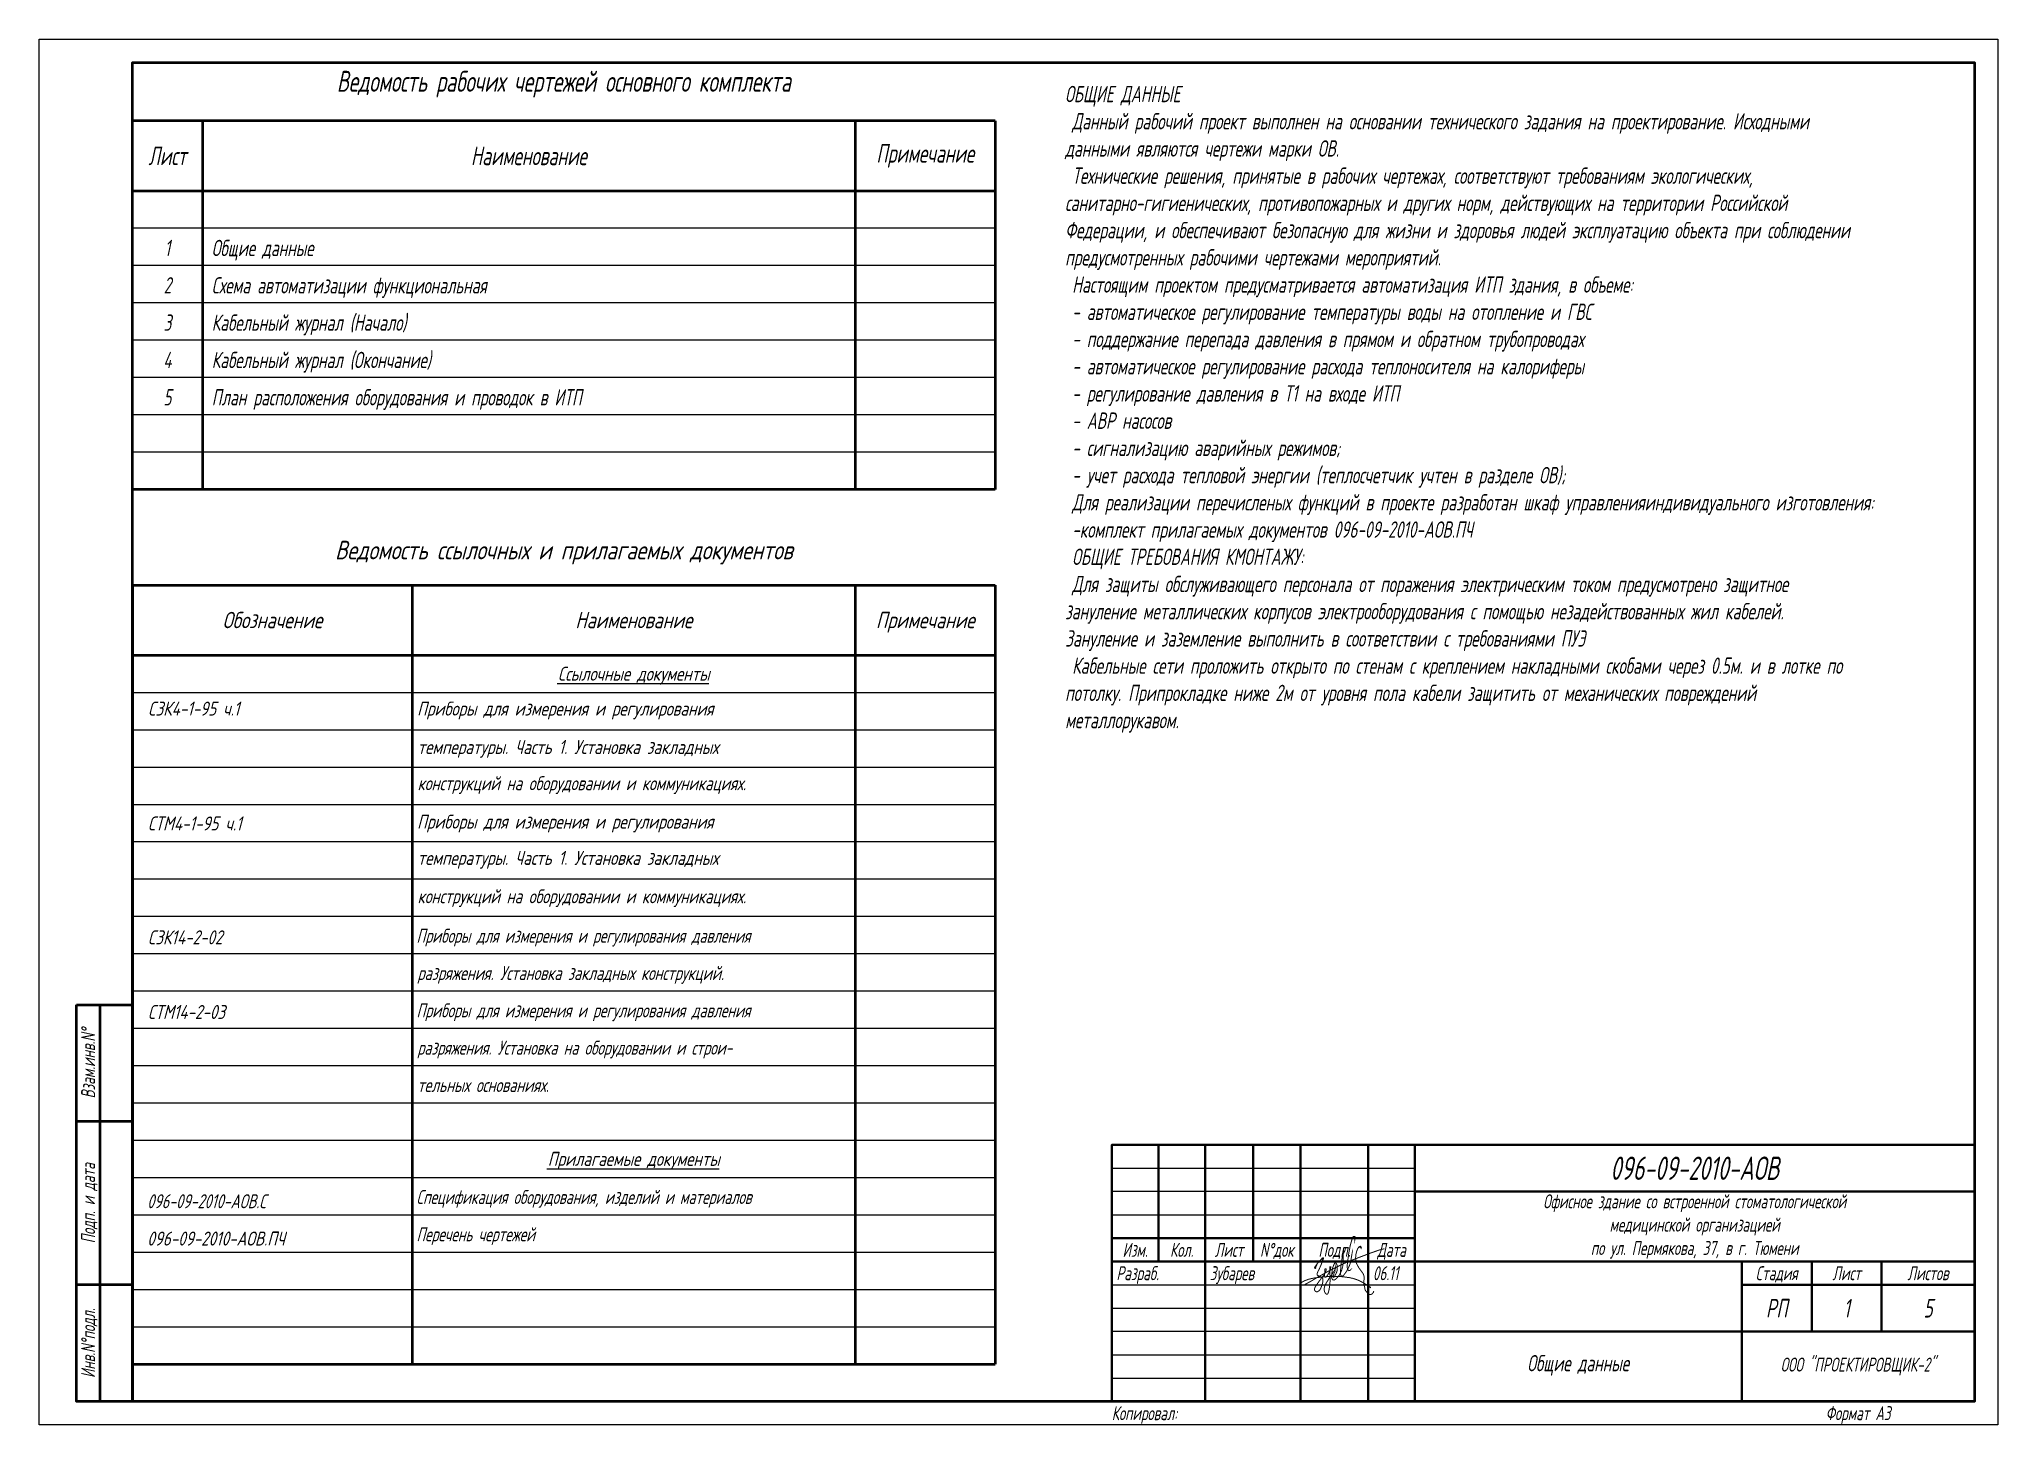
# Model space of a CAD drawing. Extents: x 37 to 1092, y -2983 to -601.
# Drawn here: x 37.2 to 457.2, y -897.8 to -600.8 of the extents above; entities that cross this region are included whole.
import ezdxf
from ezdxf.enums import TextEntityAlignment as Align

# ---------------------------------------------------------------- set-up
doc = ezdxf.new("R2010")
doc.units = 0
for name, color, linetype in [('FORMAT', 134, 'Continuous'), ('TEXT', 4, 'Continuous'), ('WINOSKA', 2, 'Continuous')]:
    doc.layers.add(name, color=color, linetype=linetype)
doc.layers.add('TABLE', color=7, linetype='Continuous', lineweight=50)
doc.styles.add('R2_5', font='romant.shx', dxfattribs={"width": 0.65, "oblique": 12, "height": 2.5})

msp = doc.modelspace()

# ---------------------------------------------------------------- texts
at = {"layer": 'FORMAT', "style": 'R2_5', "oblique": 12, "width": 0.65}
for s, p in [('Изм.', (272.2, -861.82)), ('Кол.', (282.2, -861.82)), ('Лист', (292.35, -861.82)), ('N%%dдок', (302.6, -861.82)), ('Подп.', (314.95, -861.82)), ('Дата', (327.2, -861.82))]:
    msp.add_text(s, height=3, dxfattribs=at).set_placement(p, align=Align.CENTER)
msp.add_text('Разраб.', height=3, dxfattribs=at).set_placement((268.2, -866.82))
for s, height, p in [('Стадия', 3, (409.78, -865.32)), ('Лист', 3, (424.78, -865.32)), ('Листов', 3, (442.24, -865.32)), ('РП', 4, (409.78, -872.82)), ('Формат А3', 3, (427.24, -895.32))]:
    msp.add_text(s, height=height, dxfattribs=at).set_placement(p, align=Align.MIDDLE_CENTER)
msp.add_text('Копировал:', height=3, dxfattribs=at).set_placement((267.2, -895.32), align=Align.MIDDLE_LEFT)
at = {"layer": 'FORMAT', "insert": (427.24, -885.32), "char_height": 3, "width": 48.2605, "attachment_point": 5, "line_spacing_factor": 0.8, "style": 'R2_5'}
msp.add_mtext('ООО "ПРОЕКТИРОВЩИК-2"', dxfattribs=at)
at = {"layer": 'TEXT', "style": 'R2_5'}
for s, height, oblique, width, p in [('Ведомость ссылочных и прилагаемых документов', 4, 15, 0.75, (149.7, -710.32)), ('Обозначение', 3.5, 15, 0.75, (87.2, -725.32)), ('Наименование', 3.5, 15, 0.75, (164.7, -725.32)), ('Примечание', 3.5, 15, 0.75, (227.2, -725.32)), ('%%UСсылочные документы', 3, 15, 0.75, (164.7, -736.82)), ('%%UПрилагаемые документы', 3, 15, 0.75, (164.7, -840.82)), ('1', 4, 12, 0.65, (424.78, -872.82)), ('5', 4, 12, 0.65, (442.24, -872.82))]:
    msp.add_text(s, height=height, dxfattribs=dict(at, oblique=oblique, width=width)).set_placement(p, align=Align.MIDDLE_CENTER)
for s, oblique, width, p in [('СЗК4-1-95 ч.1 ', 15, 0.75, (60.56, -745.8)), ('Приборы для измерения и регулирования ', 15, 0.75, (118.24, -745.8)), ('температуры. Часть 1. Установка закладных ', 15, 0.75, (118.33, -754.03)), ('конструкций на оборудовании и коммуникациях.', 15, 0.72, (118.33, -761.8)), ('СТМ4-1-95 ч.1 ', 15, 0.75, (60.52, -770.42)), ('Приборы для измерения и регулирования ', 15, 0.75, (118.24, -770.03)), ('температуры. Часть 1. Установка закладных ', 15, 0.75, (118.33, -777.8)), ('конструкций на оборудовании и коммуникациях.', 15, 0.72, (118.33, -786.03)), ('СЗК14-2-02', 15, 0.75, (60.52, -794.83)), ('Приборы для измерения и регулирования давления', 15, 0.68, (118.1, -794.48)), ('разряжения. Установка закладных конструкций.', 15, 0.7, (118.3, -802.48)), ('СТМ14-2-03', 15, 0.75, (60.52, -810.83)), ('Приборы для измерения и регулирования давления', 15, 0.68, (118.1, -810.48)), ('разряжения. Установка на оборудовании и строи-', 15, 0.68, (118.3, -818.48)), ('тельных основаниях.', 15, 0.7, (118.3, -826.48)), ('096-09-2010-АОВ.С ', 15, 0.7, (60.36, -851.4)), ('Спецификация оборудования, изделий и материалов', 15, 0.67, (118.1, -850.48)), ('096-09-2010-АОВ.ПЧ', 15, 0.75, (60.36, -859.4)), ('Перечень чертежей', 15, 0.67, (118.1, -858.48)), ('Зубарев', 12, 0.65, (288.2, -866.82)), ('06.11', 12, 0.65, (323.2, -866.82))]:
    msp.add_text(s, height=3, dxfattribs=dict(at, oblique=oblique, width=width)).set_placement(p)
at = {"layer": 'TEXT', "style": 'R2_5', "oblique": 12, "width": 0.65}
for s, p in [('Взам.инв.N%%d', (47.7, -820.32)), ('Подп. и дата', (47.7, -850.32)), ('Инв.N%%dподл.', (47.7, -880.32))]:
    msp.add_text(s, height=3, rotation=90, dxfattribs=at).set_placement(p, align=Align.MIDDLE_CENTER)
at = {"layer": 'TEXT', "style": 'R2_5'}
for s, insert, char_height, width, attachment_point, line_spacing_factor in [('Ведомость рабочих чертежей основного комплекта', (149.7, -613.32), 4.5, 161.75, 8, 1.37), ('Лист', (64.7, -625.82), 4, 92, 5, 1.37), ('Наименование', (142.2, -625.82), 4, 92, 5, 1.37), ('Примечание', (227.2, -625.82), 4, 92, 5, 1.37), ('1', (64.7, -643.82), 3.5, 12, 2, 1.37), ('Общие данные', (74.2, -643.82), 3.5, 137, 1, 1.37), ('2', (64.7, -651.82), 3.5, 12, 2, 1.37), ('Схема автоматизации функциональная', (74.2, -651.82), 3.5, 137, 1, 1.37), ('3', (64.7, -659.82), 3.5, 12, 2, 1.37), ('Кабельный журнал (Начало)', (74.2, -659.82), 3.5, 137, 1, 1.37), ('Кабельный журнал (Окончание)', (74.2, -667.82), 3.5, 137, 1, 1.37), ('4', (64.7, -667.82), 3.5, 12, 2, 1.37), ('5', (64.7, -675.82), 3.5, 12, 2, 1.37), ('План расположения оборудования и проводок в ИТП', (74.2, -675.82), 3.5, 137, 1, 1.37), ('Общие данные', (367.2, -885.07), 3.5, 70, 5, 0.8)]:
    msp.add_mtext(s, dxfattribs=dict(at, insert=insert, char_height=char_height, width=width, attachment_point=attachment_point, line_spacing_factor=line_spacing_factor))
for s, insert, char_height, width, attachment_point in [('ОБЩИЕ ДАННЫЕ\\P Данный рабочий проект выполнен на основании технического задания на проектирование. Исходными данными являются чертежи марки ОВ.\\P Технические решения, принятые в рабочих чертежах, соответствуют требованиям экологических, санитарно-гигиенических, противопожарных и других норм, действующих на территории Российской Федерации, и обеспечивают безопасную для жизни и здоровья людей эксплуатацию объекта при соблюдении предусмотренных рабочими чертежами мероприятий.\\P Настоящим проектом предусматривается автоматизация ИТП здания, в объеме:\\P - автоматическое регулирование температуры воды на отопление и ГВС \\P - поддержание перепада давления в прямом и обратном трубопроводах\\P - автоматическое регулирование расхода теплоносителя на калориферы\\P - регулирование давления в Т1 на входе ИТП\\P - АВР насосов\\P - сигнализацию аварийных режимов;\\P - учет расхода тепловой энергии (теплосчетчик учтен в разделе ОВ);\\P Для реализации перечисленых функций в проекте разработан шкаф управленияиндивидуального изготовления:\\P -комплект прилагаемых документов 096-09-2010-АОВ.ПЧ \\P ОБЩИЕ ТРЕБОВАНИЯ КМОНТАЖУ: \\P Для защиты обслуживающего персонала от поражения электрическим током предусмотрено защитное зануление металлических корпусов электрооборудования с помощью незадействованных жил кабелей. Зануление и заземление выполнить в соответствии с требованиями ПУЭ\\P Кабельные сети проложить открыто по стенам с креплением накладными скобами через 0.5м. и в лотке по потолку. Припрокладке ниже 2м от уровня пола кабели защитить от механических повреждений металлорукавом.', (257.2, -610.82), 3.5, 185, 1), ('096-09-2010-АОВ', (392.2, -842.82), 5, 119.8, 5), ('Офисное здание со встроенной стоматологической\\Pмедицинской организацией \\Pпо ул. Пермякова, 37, в г. Тюмени', (392.2, -855.32), 3, 119.8, 5)]:
    msp.add_mtext(s, dxfattribs=dict(at, insert=insert, char_height=char_height, width=width, attachment_point=attachment_point))

# ---------------------------------------------------------------- blocks, each defined once
blk = doc.blocks.new('SIGNATURE_ZAM')
for points in [[(21.63, 1.74, 0, 0.3, 0), (21.41, 2, 0.5, 0.4, 0), (20.66, 2.56, 0.4, 0.3, 0), (19.71, 3.18, 0.3, 0.3, 0), (18.93, 3.63, 0.3, 0.3, 0), (17.95, 4.15, 0.3, 0.3, 0), (17.02, 4.52, 0.3, 0.3, 0), (16.01, 4.84, 0.3, 0.3, 0), (14.87, 5.09, 0.3, 0.3, 0), (14.18, 5.17, 0.3, 0.3, 0), (12.97, 5.35, 0.3, 0.3, 0), (12.1, 5.39, 0.3, 0.3, 0), (10.75, 5.42, 0.3, 0.3, 0), (8.45, 5.39, 0.3, 0.3, 0), (7.01, 5.3, 0.3, 0.3, 0), (5.61, 5.15, 0.3, 0.3, 0), (3.99, 4.93, 0.3, 0.3, 0), (3.1, 4.74, 0.3, 0.3, 0), (2.31, 4.53, 0.3, 0.3, 0), (1.18, 4.12, 0.3, 0.3, 0), (0.23, 3.57, 0.3, 0.3, 0), (0, 3.18, 0.3, 0.3, 0), (0.13, 2.88, 0.3, 0.3, 0), (0.47, 2.76, 0.3, 0.3, 0), (1.07, 2.83, 0.3, 0.3, 0), (1.79, 3.23, 0.3, 0.3, 0), (3.21, 4.01, 0.3, 0.3, 0), (4.43, 4.73, 0.3, 0.3, 0), (5.48, 5.38, 0.3, 0.3, 0), (6.5, 5.92, 0.3, 0.3, 0), (7.86, 6.7, 0.3, 0.3, 0), (9.42, 7.51, 0.3, 0.3, 0), (10.27, 7.91, 0.3, 0.3, 0), (11.64, 8.6, 0.3, 0.3, 0), (13.37, 9.45, 0.3, 0.3, 0), (14.97, 10.11, 0.3, 0.3, 0), (16.22, 10.61, 0.3, 0.3, 0), (17.79, 11.23, 0.3, 0.3, 0), (19.55, 11.88, 0.3, 0.3, 0), (21.06, 12.47, 0.3, 0.3, 0), (22.87, 13.11, 0.3, 0.3, 0), (24.2, 13.56, 0.3, 0.3, 0), (25.02, 13.79, 0.3, 0.3, 0), (25.7, 13.91, 0.3, 0.3, 0)], [(4.66, 7.86, 0.5, 0.6, 0), (4.4, 8.12, 0.6, 0.6, 0), (4.64, 8.66, 0.4, 0.3, 0), (5.21, 9.54, 0.3, 0.3, 0), (5.95, 10.37, 0.3, 0.4, 0), (6.39, 10.75, 0.4, 0.4, 0), (6.67, 11.05, 0.4, 0.3, 0), (6.79, 11.12, 0.4, 0.4, 0), (6.92, 11.12, 0.4, 0.4, 0), (6.95, 10.98, 0.4, 0.4, 0), (6.85, 10.68, 0.4, 0.4, 0), (6.7, 10.21, 0.4, 0.3, 0), (6.54, 9.79, 0.3, 0.3, 0), (6.32, 9.15, 0.3, 0.3, 0), (6, 8.4, 0.3, 0.3, 0), (5.75, 7.82, 0.3, 0.3, 0), (5.45, 7.26, 0.3, 0.3, 0), (5.23, 6.81, 0.3, 0.3, 0), (5.09, 6.42, 0.3, 0.3, 0), (5.07, 6.17, 0.3, 0.3, 0), (5.07, 5.92, 0.3, 0.3, 0), (5.21, 5.76, 0.3, 0.3, 0), (5.44, 5.65, 0.3, 0.3, 0), (5.89, 5.46, 0.3, 0.3, 0), (6.36, 5.25, 0.3, 0.3, 0), (6.62, 5.05, 0.3, 0.3, 0), (6.79, 4.69, 0.3, 0.3, 0), (6.81, 4.14, 0.3, 0.3, 0), (6.77, 3.65, 0.3, 0.3, 0), (6.62, 3.01, 0.3, 0.3, 0), (6.35, 2.28, 0.3, 0.3, 0), (6.07, 1.62, 0.3, 0.3, 0), (5.79, 1.2, 0.3, 0.3, 0), (5.33, 0.83, 0.3, 0.3, 0), (5.16, 0.77, 0.3, 0.3, 0), (5.02, 0.75, 0.3, 0.3, 0), (4.82, 0.75, 0.3, 0.3, 0), (4.64, 0.82, 0.3, 0.3, 0), (4.41, 1, 0.3, 0.3, 0), (4.28, 1.23, 0.3, 0.3, 0), (4.23, 1.42, 0.3, 0.3, 0), (4.27, 1.77, 0.3, 0.3, 0), (4.5, 2.24, 0.3, 0.3, 0), (4.76, 2.68, 0.3, 0.3, 0), (5.21, 3.34, 0.3, 0.3, 0), (5.68, 3.99, 0.3, 0.3, 0), (6, 4.41, 0.3, 0.3, 0), (6.32, 4.89, 0.3, 0.3, 0), (6.77, 5.47, 0.3, 0.3, 0), (7.1, 5.87, 0.3, 0.3, 0), (7.35, 6.22, 0.3, 0.3, 0), (7.58, 6.73, 0.3, 0.3, 0), (7.77, 7.25, 0.3, 0.3, 0), (7.83, 7.53, 0.3, 0.3, 0), (7.83, 7.66, 0.3, 0.3, 0), (7.74, 7.78, 0.3, 0.3, 0), (7.64, 7.8, 0.3, 0.3, 0), (7.51, 7.78, 0.3, 0.3, 0), (7.44, 7.68, 0.3, 0.3, 0), (7.44, 7.51, 0.3, 0.3, 0), (7.4, 7.18, 0.3, 0.3, 0), (7.38, 6.87, 0.3, 0.3, 0), (7.36, 6.53, 0.3, 0.3, 0), (7.33, 5.75, 0.3, 0.3, 0), (7.37, 5.41, 0.3, 0.3, 0), (7.44, 5.25, 0.3, 0.3, 0), (7.59, 5.21, 0.3, 0.3, 0), (7.74, 5.27, 0.3, 0.3, 0), (7.87, 5.4, 0.3, 0.3, 0), (8.16, 5.74, 0.3, 0.3, 0), (8.48, 6.21, 0.3, 0.3, 0), (8.73, 6.65, 0.3, 0.3, 0), (8.95, 7.14, 0.3, 0.3, 0), (9.11, 7.57, 0.3, 0.3, 0), (9.2, 7.91, 0.3, 0.3, 0), (9.23, 8.18, 0.3, 0.3, 0), (9.21, 8.38, 0.3, 0.3, 0), (9.08, 8.42, 0.3, 0.3, 0), (8.98, 8.42, 0.3, 0.3, 0), (8.91, 8.36, 0.3, 0.3, 0), (8.91, 8.24, 0.3, 0.3, 0), (8.92, 8.06, 0.3, 0.3, 0), (8.94, 7.78, 0.3, 0.3, 0), (8.98, 6.56, 0.3, 0.3, 0), (8.99, 5.78, 0.3, 0.3, 0), (9, 4.69, 0.3, 0.3, 0), (9.01, 4.06, 0.3, 0.3, 0), (8.97, 3.25, 0.3, 0.3, 0), (8.86, 2.29, 0.3, 0.3, 0), (8.77, 1.79, 0.3, 0.3, 0), (8.69, 1.36, 0.3, 0.3, 0), (8.55, 0.71, 0.3, 0.3, 0), (8.37, 0.26, 0.3, 0.3, 0), (8.28, 0.1, 0.3, 0.3, 0), (8.09, -0.01, 0.3, 0.3, 0), (7.87, 0.01, 0.3, 0.3, 0), (7.66, 0.18, 0.3, 0.3, 0), (7.38, 0.62, 0.3, 0.3, 0), (7.24, 1.14, 0.3, 0.3, 0), (7.22, 1.86, 0.3, 0.3, 0), (7.38, 2.55, 0.3, 0.3, 0), (7.89, 3.52, 0.3, 0.3, 0), (8.44, 4.36, 0.3, 0.3, 0), (8.81, 5, 0.3, 0.3, 0), (9.43, 5.87, 0.3, 0.3, 0), (9.96, 6.64, 0.3, 0.3, 0), (10.39, 7.29, 0.3, 0.3, 0), (10.49, 7.55, 0.3, 0.3, 0), (10.58, 7.8, 0.3, 0.3, 0), (10.65, 8.1, 0.3, 0.3, 0), (10.59, 7.34, 0.3, 0.3, 0), (10.48, 6.87, 0.3, 0.3, 0), (10.27, 6.38, 0.3, 0.3, 0), (10.16, 6.07, 0.3, 0.3, 0), (10.03, 5.77, 0.3, 0.3, 0), (9.9, 5.5, 0.3, 0.3, 0), (9.9, 5.29, 0.3, 0.3, 0), (10.07, 5.16, 0.3, 0.3, 0), (10.29, 5.29, 0.3, 0.3, 0), (10.42, 5.54, 0.3, 0.3, 0), (10.67, 5.99, 0.3, 0.3, 0), (10.81, 6.25, 0.3, 0.3, 0), (11.03, 6.73, 0.3, 0.3, 0), (11.19, 7.24, 0.3, 0.3, 0), (11.22, 7.91, 0.3, 0.3, 0), (11.16, 8.81, 0.3, 0.3, 0), (11.11, 9.12, 0.3, 0.3, 0), (10.88, 9.49, 0.3, 0.3, 0), (10.63, 9.63, 0.3, 0.3, 0), (10.49, 9.63, 0.3, 0.3, 0), (10.33, 9.35, 0.3, 0.3, 0), (10.07, 8.79, 0.3, 0.3, 0), (9.79, 8.02, 0.3, 0.3, 0), (9.7, 7.49, 0.3, 0.3, 0), (9.63, 6.96, 0.3, 0.3, 0), (9.58, 6.45, 0.3, 0.3, 0), (9.51, 5.73, 0.3, 0.3, 0), (9.49, 5.07, 0.3, 0.3, 0), (9.58, 4.7, 0.3, 0.3, 0), (9.84, 4.42, 0.3, 0.3, 0), (10.2, 4.33, 0.3, 0.3, 0), (10.63, 4.5, 0.3, 0.3, 0), (11.03, 4.88, 0.3, 0.3, 0), (11.4, 5.26, 0.3, 0.3, 0), (11.92, 5.96, 0.3, 0.3, 0), (12.24, 6.59, 0.3, 0.3, 0), (12.58, 7.38, 0.3, 0.3, 0), (12.87, 8.46, 0.3, 0.3, 0), (13.01, 9.54, 0.3, 0.3, 0), (13.09, 9.73, 0.3, 0.3, 0), (13.02, 10.8, 0.3, 0.3, 0), (13.02, 11.81, 0.3, 0.3, 0), (13.12, 12.93, 0.3, 0.3, 0), (13.15, 13.75, 0.3, 0.3, 0), (13.32, 14.31, 0.3, 0.3, 0), (13.71, 14.32, 0.3, 0.3, 0), (13.68, 13.74, 0.3, 0.3, 0), (13.37, 12.86, 0.3, 0.3, 0), (12.92, 12.19, 0.3, 0.3, 0), (12.67, 10.92, 0.3, 0.3, 0), (12.47, 9.68, 0.3, 0.3, 0), (12.38, 8.9, 0.3, 0.3, 0), (12.28, 7.9, 0.3, 0.3, 0), (12.21, 7.05, 0.3, 0.3, 0), (12.19, 6.23, 0.3, 0.3, 0), (12.29, 5.82, 0.3, 0.3, 0), (12.49, 5.58, 0.3, 0.3, 0), (12.7, 5.54, 0.3, 0.3, 0), (12.99, 5.65, 0.3, 0.3, 0), (13.35, 6.04, 0.3, 0.3, 0), (13.71, 6.52, 0.3, 0.3, 0), (14.11, 7.07, 0.3, 0.3, 0), (14.64, 8.08, 0.3, 0.3, 0), (15.02, 8.94, 0.3, 0.3, 0), (15.29, 9.8, 0.3, 0.3, 0), (15.52, 11.13, 0.3, 0.3, 0), (15.68, 12.11, 0.3, 0.2, 0), (15.9, 13.28, 0.2, 0, 0), (16.06, 14.19, 0, 0, 0)], [(16.36, 15.4, 0, 0.3, 0), (16.57, 16.45, 0.3, 0.4, 0), (16.7, 17.18, 0.4, 0.5, 0), (16.6, 17.53, 0.5, 0.5, 0), (16.22, 17.58, 0.5, 0.5, 0), (15.99, 17.32, 0.5, 0.3, 0), (15.72, 16.75, 0.3, 0.3, 0), (15.47, 15.94, 0.3, 0.3, 0), (15.19, 14.91, 0.3, 0.3, 0), (14.95, 13.64, 0.3, 0.3, 0), (14.75, 12.57, 0.3, 0.3, 0), (14.58, 11.4, 0.3, 0.3, 0), (14.43, 10.25, 0.3, 0.3, 0), (14.29, 9.09, 0.3, 0.3, 0), (14.25, 8.25, 0.3, 0.3, 0), (14.38, 7.54, 0.3, 0.3, 0), (14.78, 7.19, 0.3, 0.3, 0), (15.16, 7.33, 0.3, 0.2, 0), (15.53, 7.71, 0.2, 0, 0), (15.87, 8.04, 0, 0, 0)], [(18.55, 13.68, 0, 0.5, 0), (18.51, 14.26, 0.5, 0.5, 0), (18.29, 14.58, 0.5, 0.4, 0), (17.89, 14.46, 0.4, 0.3, 0), (17.47, 13.95, 0.3, 0.3, 0), (17.17, 13.15, 0.3, 0.3, 0), (16.92, 12.14, 0.3, 0.3, 0), (16.84, 11.18, 0.3, 0.3, 0), (16.89, 10.26, 0.3, 0.3, 0), (17.07, 9.5, 0.3, 0.3, 0), (17.48, 8.72, 0.3, 0.3, 0), (17.96, 7.88, 0.3, 0.3, 0), (18.46, 7.22, 0.3, 0.3, 0), (18.9, 6.66, 0.3, 0.3, 0), (19.26, 6.05, 0.3, 0.3, 0), (19.41, 5.46, 0.3, 0.3, 0), (19.43, 4.61, 0.3, 0.3, 0), (19.35, 3.71, 0.3, 0.3, 0), (19.4, 2.92, 0.3, 0.3, 0), (19.62, 2.02, 0.3, 0.3, 0), (19.71, 1.49, 0.3, 0.3, 0), (19.83, 1.18, 0.3, 0.3, 0), (20.11, 0.82, 0.3, 0.3, 0), (20.55, 0.24, 0.3, 0.3, 0), (21.1, -0.09, 0.3, 0.3, 0), (21.56, -0.09, 0.3, 0.3, 0), (21.9, 0.11, 0.3, 0.3, 0), (22.11, 0.33, 0.3, 0.3, 0), (22.31, 0.6, 0.3, 0.3, 0), (22.37, 0.82, 0.3, 0.3, 0), (22.32, 0.95, 0, 0, 0)]]:
    blk.add_lwpolyline(points, format="xyseb")

# ---------------------------------------------------------------- linework, layer by layer
at = {"layer": 'FORMAT', "lineweight": 50}
for p, q in [((50.2, -807.82), (50.2, -892.82)), ((57.2, -832.82), (45.2, -832.82)), ((57.2, -867.82), (45.2, -867.82))]:
    msp.add_line(p, q, dxfattribs=at)
at = {"layer": 'FORMAT', "lineweight": 40}
for p, q in [((277.2, -837.82), (277.2, -862.82)), ((287.2, -837.82), (287.2, -892.82)), ((297.51, -837.82), (297.51, -862.82)), ((307.7, -837.82), (307.7, -892.82)), ((322.2, -837.82), (322.2, -892.82)), ((332.2, -837.82), (332.2, -892.82)), ((332.2, -847.82), (452.2, -847.82)), ((267.2, -857.82), (332.2, -857.82)), ((267.2, -862.82), (452.2, -862.82)), ((402.28, -862.82), (402.28, -892.82)), ((417.28, -862.82), (417.28, -877.82)), ((432.28, -862.82), (432.28, -877.82)), ((402.28, -867.82), (452.2, -867.82)), ((332.2, -877.82), (452.2, -877.82))]:
    msp.add_line(p, q, dxfattribs=at)
at = {"layer": 'FORMAT', "lineweight": -3}
for p, q in [((267.2, -842.82), (332.2, -842.82)), ((332.2, -847.82), (267.2, -847.82)), ((267.2, -852.82), (332.2, -852.82)), ((267.2, -867.82), (332.2, -867.82)), ((267.2, -872.82), (332.2, -872.82)), ((332.2, -877.82), (267.2, -877.82)), ((267.2, -882.82), (332.2, -882.82)), ((267.2, -887.82), (332.2, -887.82))]:
    msp.add_line(p, q, dxfattribs=at)
at = {"layer": 'FORMAT'}
msp.add_lwpolyline([(37.2, -600.82), (457.2, -600.82), (457.2, -897.82), (37.2, -897.82)], close=True, dxfattribs=at)
at = {"layer": 'FORMAT', "lineweight": 50}
for points in [[(57.2, -892.82), (57.2, -605.82), (452.2, -605.82), (452.2, -892.82)], [(45.2, -807.82), (57.2, -807.82), (57.2, -892.82), (45.2, -892.82)]]:
    msp.add_lwpolyline(points, close=True, dxfattribs=at)
at = {"layer": 'FORMAT', "lineweight": 40}
msp.add_lwpolyline([(267.2, -892.82), (452.2, -892.82), (452.2, -837.82), (267.2, -837.82)], close=True, dxfattribs=at)
at = {"layer": 'TABLE'}
for p, q in [((242.2, -618.32), (57.2, -618.32)), ((72.2, -618.32), (72.2, -697.32)), ((212.2, -618.32), (212.2, -697.32)), ((242.2, -618.32), (242.2, -697.32)), ((57.2, -633.32), (242.2, -633.32)), ((242.2, -697.32), (57.2, -697.32)), ((57.2, -717.82), (57.2, -884.82)), ((57.2, -717.82), (242.2, -717.82)), ((117.2, -717.82), (117.2, -884.82)), ((212.2, -717.82), (212.2, -884.82)), ((242.2, -717.82), (242.2, -884.82)), ((57.2, -732.82), (242.2, -732.82)), ((57.2, -884.82), (242.2, -884.82))]:
    msp.add_line(p, q, dxfattribs=at)
at = {"layer": 'WINOSKA'}
for p, q in [((242.2, -641.32), (57.2, -641.32)), ((242.2, -649.32), (57.2, -649.32)), ((242.2, -657.32), (57.2, -657.32)), ((242.2, -665.32), (57.2, -665.32)), ((242.2, -673.32), (57.2, -673.32)), ((242.2, -681.32), (57.2, -681.32)), ((242.2, -689.32), (57.2, -689.32)), ((57.2, -740.82), (242.2, -740.82)), ((57.2, -748.82), (242.2, -748.82)), ((57.2, -756.82), (242.2, -756.82)), ((57.2, -764.82), (242.2, -764.82)), ((57.2, -772.82), (242.2, -772.82)), ((57.2, -780.82), (242.2, -780.82)), ((57.2, -788.82), (242.2, -788.82)), ((57.2, -796.82), (242.2, -796.82)), ((57.2, -804.82), (242.2, -804.82)), ((57.2, -812.82), (242.2, -812.82)), ((57.2, -820.82), (242.2, -820.82)), ((57.2, -828.82), (242.2, -828.82)), ((57.2, -836.82), (242.2, -836.82)), ((57.2, -844.82), (242.2, -844.82)), ((57.2, -852.82), (242.2, -852.82)), ((57.2, -860.82), (242.2, -860.82)), ((57.2, -868.82), (242.2, -868.82)), ((57.2, -876.82), (242.2, -876.82))]:
    msp.add_line(p, q, dxfattribs=at)

# ---------------------------------------------------------------- block references
at = {"layer": 'FORMAT', "xscale": 0.7, "yscale": 0.7, "zscale": 0.7}
msp.add_blockref('SIGNATURE_ZAM', (307.7, -869.82), dxfattribs=at)

msp.set_redraw_order([(e.dxf.handle, doc.entitydb.next_handle()) for e in msp.query("TEXT MTEXT ATTDEF DIMENSION ARC_DIMENSION")])  # texts and dimensions are drawn at this point

doc.saveas('drawing.dxf')
